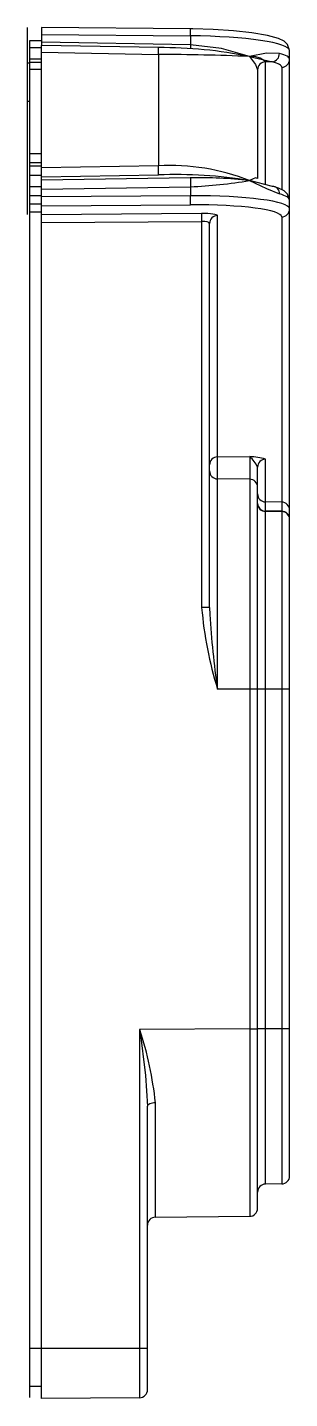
# Model space of a CAD drawing. Header units: inches. Extents: x 0.6 to 61.5, y 0.9 to 41.7.
# Drawn here: x 34.164 to 34.819, y 35.075 to 38.495 of the extents above; entities that cross this region are included whole.
import ezdxf

# ---------------------------------------------------------------- set-up
doc = ezdxf.new("R2010")
doc.units = ezdxf.units.IN
doc.header["$MEASUREMENT"] = 0
doc.layers.add('OBJECT', color=7, linetype='Continuous')

msp = doc.modelspace()

# ---------------------------------------------------------------- linework, layer by layer
at = {"layer": 'OBJECT'}
for p, q in [((34.1642, 38.0279), (34.1642, 38.4949)), ((34.5714, 38.4912), (34.1992, 38.4948)), ((34.1992, 38.4948), (34.1992, 38.45)), ((34.1992, 38.4776), (34.5714, 38.474)), ((34.1992, 38.4612), (34.1692, 38.4612)), ((34.1692, 38.4612), (34.1692, 35.0775)), ((34.1992, 38.444), (34.1692, 38.444)), ((34.5714, 38.4516), (34.1992, 38.4585)), ((34.4921, 38.4446), (34.1992, 38.45)), ((34.1992, 35.0748), (34.1992, 38.45)), ((34.5714, 38.474), (34.5714, 38.4516)), ((34.1992, 38.4156), (34.1692, 38.4156)), ((34.1992, 38.4072), (34.1692, 38.4072)), ((34.1992, 38.4328), (34.4914, 38.4274)), ((34.4914, 38.4274), (34.4914, 38.1496)), ((34.7186, 38.4223), (34.7761, 38.4091)), ((34.7761, 38.4091), (34.7588, 38.4088)), ((34.7588, 38.1026), (34.7588, 38.4088)), ((34.8192, 35.6301), (34.8192, 38.4372)), ((34.1692, 38.4056), (34.1642, 38.4056)), ((34.1992, 38.39), (34.1692, 38.39)), ((34.7392, 38.389), (34.7392, 38.1184)), ((34.7995, 38.3955), (34.7995, 38.0902)), ((34.1642, 38.3106), (34.1692, 38.3106)), ((34.1992, 38.1794), (34.1692, 38.1794)), ((34.1992, 38.1568), (34.1692, 38.1568)), ((34.1992, 38.1484), (34.1692, 38.1484)), ((34.4914, 38.1496), (34.1992, 38.1449)), ((34.1992, 38.1258), (34.1692, 38.1258)), ((34.1992, 38.1223), (34.4915, 38.127)), ((34.5712, 38.1199), (34.1992, 38.1139)), ((34.7761, 38.0983), (34.7186, 38.1127)), ((34.1992, 38.0974), (34.1692, 38.0974)), ((34.1992, 38.0748), (34.1692, 38.0748)), ((34.1992, 38.0913), (34.5714, 38.0973)), ((34.5714, 38.0749), (34.1992, 38.0721)), ((34.5714, 38.0973), (34.5714, 38.0749)), ((34.1992, 38.0536), (34.1692, 38.0536)), ((34.1992, 38.0338), (34.1692, 38.0338)), ((34.1992, 38.0495), (34.5714, 38.0523)), ((34.5994, 38.0308), (34.1992, 38.0277)), ((34.1992, 38.0079), (34.5994, 38.011)), ((34.5994, 38.011), (34.5994, 37.048)), ((34.6192, 37.048), (34.6192, 38.0057)), ((34.639, 36.8439), (34.639, 38.0255)), ((34.7994, 38.0223), (34.7994, 35.6101)), ((34.639, 37.4236), (34.7194, 37.4243)), ((34.7194, 37.4243), (34.7194, 35.5294)), ((34.759, 35.6097), (34.759, 37.4178)), ((34.7392, 35.5494), (34.7392, 37.398)), ((34.7194, 37.368), (34.639, 37.3687)), ((34.7994, 37.3108), (34.759, 37.3112)), ((34.7994, 37.2879), (34.759, 37.2883)), ((34.7994, 37.2873), (34.759, 37.2877)), ((34.6192, 37.048), (34.5994, 37.048)), ((34.6192, 37.048), (34.6202, 37.0305)), ((34.8192, 36.8439), (34.639, 36.8439)), ((34.8192, 36.178), (34.8192, 36.1781)), ((34.7194, 35.9974), (34.4444, 35.995)), ((34.4444, 35.995), (34.4444, 35.077)), ((34.7392, 35.9975), (34.8192, 35.9975)), ((34.484, 35.5273), (34.484, 35.8123)), ((34.4642, 35.097), (34.4642, 35.8044)), ((34.7994, 35.6101), (34.759, 35.6097)), ((34.484, 35.5273), (34.7194, 35.5294)), ((34.4642, 35.1996), (34.1692, 35.1996)), ((34.1992, 35.1046), (34.1692, 35.1046)), ((34.4444, 35.077), (34.1992, 35.0748))]:
    msp.add_line(p, q, dxfattribs=at)
at = {"layer": 'OBJECT', "flags": 128}
for points in [[(34.8192, 38.4372), (34.814, 38.4525), (34.8054, 38.4604), (34.7913, 38.4674), (34.7638, 38.475), (34.7248, 38.4816), (34.6792, 38.4864), (34.6284, 38.4896), (34.5776, 38.4911), (34.5714, 38.4912)], [(34.5714, 38.4516), (34.5712, 38.4442), (34.5712, 38.4411)], [(34.7186, 38.4223), (34.649, 38.4422), (34.5714, 38.4516)], [(34.7937, 38.4302), (34.7615, 38.4306), (34.7186, 38.4223)], [(34.7186, 38.4223), (34.734, 38.4022), (34.7392, 38.389)], [(34.7392, 38.1184), (34.734, 38.1193), (34.7186, 38.1127)], [(34.7186, 38.1127), (34.7615, 38.0931), (34.7937, 38.0797)], [(34.8192, 38.064), (34.8142, 38.079), (34.8057, 38.087), (34.7918, 38.0941), (34.7815, 38.0976)], [(34.4447, 35.995), (34.4596, 35.8805), (34.4642, 35.8044)], [(34.7194, 35.9974), (34.727, 35.9974), (34.7334, 35.9974), (34.7377, 35.9974), (34.7392, 35.9974)], [(34.484, 35.8123), (34.4801, 35.8121), (34.4764, 35.8116), (34.473, 35.8109), (34.47, 35.8099), (34.4675, 35.8087), (34.4657, 35.8074), (34.4646, 35.8059), (34.4642, 35.8044)]]:
    msp.add_lwpolyline(points, dxfattribs=at)
at = {"layer": 'OBJECT'}
for centre, radius, start, end in [((34.079, 38.4832), 0.4924, 358.9232, 0.9264), ((34.0599, 38.4404), 0.4317, 358.2829, 0.542), ((34.4966, 37.3193), 1.1252, 78.6193, 90.257), ((34.478, 32.7592), 5.6683, 87.5673, 89.865), ((34.7249, 38.3743), 0.0484, 45.4843, 97.4556), ((34.7591, 38.389), 0.0199, 90.715, 179.7249), ((34.7732, 38.4295), 0.0205, 278.0898, 2.0015), ((34.7993, 38.4154), 0.0199, 270.7151, 359.7248), ((34.5222, 37.6205), 0.5299, 68.2447, 93.3348), ((33.7926, 38.1329), 0.699, 359.517, 1.3685), ((34.5355, 37.0123), 1.1155, 80.553, 92.2591), ((34.5931, 37.0467), 1.0734, 83.2877, 91.1721), ((35.2702, 38.114), 0.699, 179.5171, 181.3684), ((34.5104, 39.3875), 1.2917, 272.7056, 279.2765), ((33.7863, 38.0636), 0.7852, 359.1758, 0.8242), ((34.7763, 38.0808), 0.0175, 356.3373, 90.6109), ((34.7993, 38.0422), 0.0199, 270.2175, 359.7216), ((35.3676, 38.0209), 0.7683, 179.2615, 180.7385), ((34.6391, 38.0056), 0.0199, 90.2187, 179.7214), ((34.6391, 37.4037), 0.0199, 90.2179, 179.7218), ((34.7173, 37.2862), 0.1381, 72.4046, 89.129), ((34.6639, 37.3617), 0.0836, 25.7155, 48.4083), ((34.7591, 37.3979), 0.0199, 90.2181, 179.7216), ((34.6392, 37.3887), 0.02, 180, 269.5), ((34.7192, 37.348), 0.02, 0, 89.5), ((34.7592, 37.3312), 0.02, 180, 269.5), ((34.7592, 37.3077), 0.02, 180, 269.5), ((34.7589, 37.3081), 0.0199, 202.5116, 270.4257), ((34.7992, 37.2908), 0.02, 0, 89.5), ((34.7996, 37.2684), 0.0196, 1.2938, 90.766), ((34.7992, 37.2673), 0.02, 0, 89.5), ((35.598, 37.1361), 1.0025, 185.0462, 196.9474), ((36.702, 37.1467), 2.0851, 183.1943, 188.3483), ((33.5991, 35.7194), 0.8898, 5.9908, 18.0411), ((34.7592, 35.5897), 0.02, 90.5, 180), ((34.7992, 35.6301), 0.02, 270.5, 0), ((34.7192, 35.5494), 0.02, 270.5, 0), ((34.4842, 35.5073), 0.02, 90.5, 180), ((34.4442, 35.097), 0.02, 270.5, 0)]:
    msp.add_arc(centre, radius, start, end, dxfattribs=at)
for centre, major_axis, ratio, start_param, end_param in [((34.5692, 38.4392), (0.25, -0.002), 0.139164, 0.001128, 1.563198), ((34.5695, 38.3915), (0.23, 0.0041), 0.139131, 6.280733, 6.735922), ((34.5692, 38.4113), (0.25, 0.0041), 0.139137, 6.280929, 6.736118), ((34.5692, 38.0401), (0.25, 0.002), 0.139164, 6.282057, 7.844127), ((34.5692, 38.068), (0.25, -0.0041), 0.139137, 0.002256, 0.457446), ((34.5694, 38.0203), (0.23, 0.002), 0.139163, 6.281959, 7.844029), ((34.599, 38.0252), (0.04, 0.0004), 0.14053, 6.281922, 7.843992), ((34.5992, 38.0054), (0.02, 0.0004), 0.280987, 6.277808, 7.839878)]:
    msp.add_ellipse(centre, major_axis=major_axis, ratio=ratio, start_param=start_param, end_param=end_param, dxfattribs=at)

doc.saveas('drawing.dxf')
